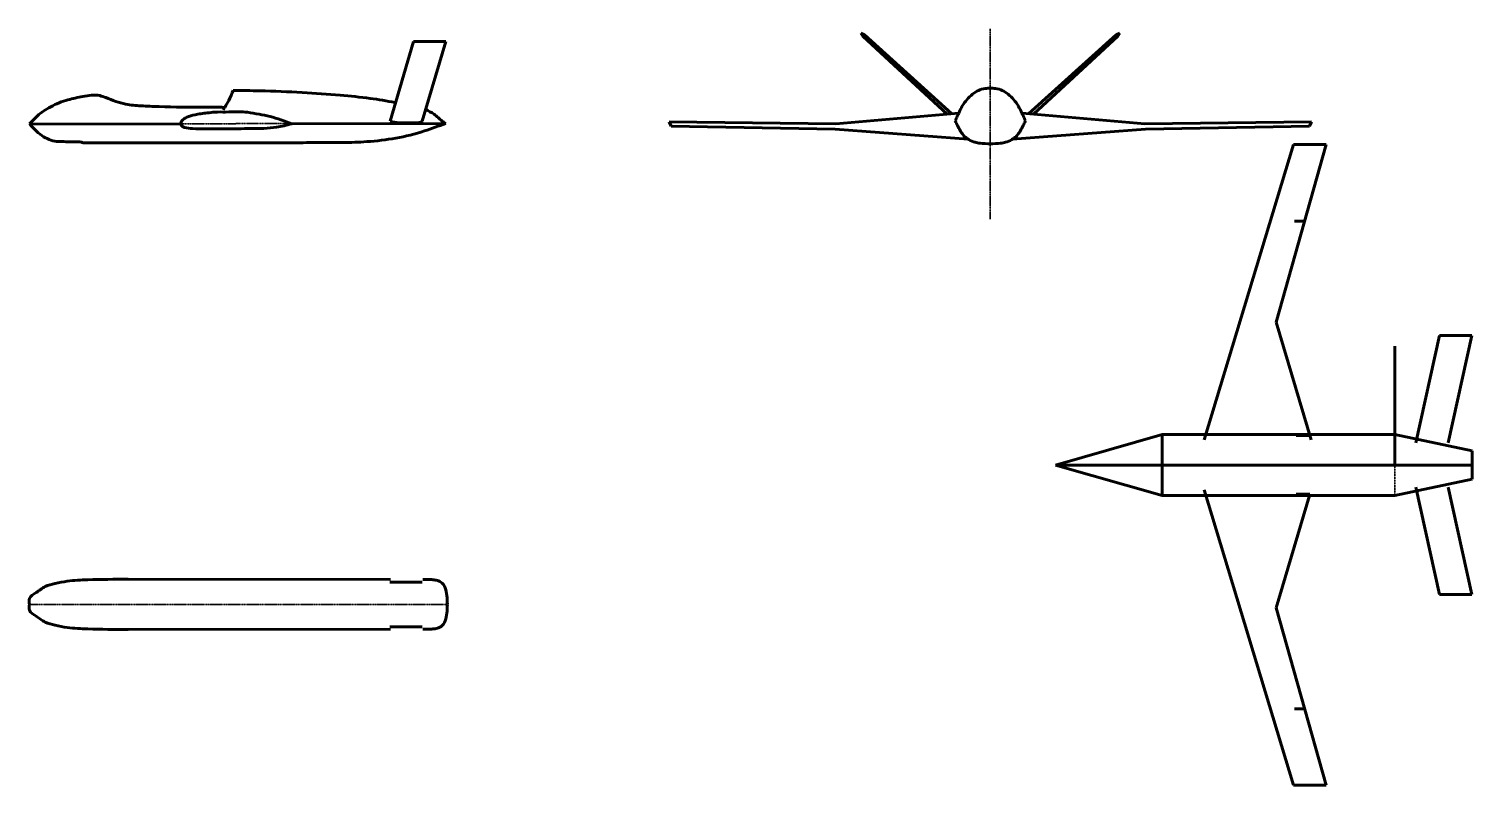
# Model space of a CAD drawing. Header units: millimetres. Extents: x -985956116104 to 1932156, y -552630487266 to 633586.
# Drawn here: x 67686 to 112747, y -29108 to -5494 of the extents above; entities that cross this region are included whole.
import ezdxf

# ---------------------------------------------------------------- set-up
doc = ezdxf.new("R2010")
doc.units = ezdxf.units.MM
doc.linetypes.add('CENTER', pattern=[2, 1.25, -0.25, 0.25, -0.25])
doc.linetypes.add('DASHED', pattern=[0.75, 0.5, -0.25])
for name, color, linetype, lineweight in [('_axes (Оси)', 6, 'CENTER', 30), ('_basic (Основной)', 4, 'Continuous', 60), ('_invisible (Невидимый)', 1, 'DASHED', 30), ('_ОСНОВНОЙ', 4, 'Continuous', 60)]:
    doc.layers.add(name, color=color, linetype=linetype, lineweight=lineweight)

msp = doc.modelspace()

# ---------------------------------------------------------------- linework, layer by layer
at = {"layer": '_axes (Оси)', "transparency": 33554687}
for p, q in [((97704.313, -11433.128), (97704.313, -5493.693)), ((67704.313, -8463.41), (80704.299, -8444.346)), ((67704.313, -23463.857), (80752.136, -23463.857)), ((67704.313, -23463.857), (80752.136, -23463.857))]:
    msp.add_line(p, q, dxfattribs=at)
at = {"layer": '_basic (Основной)', "transparency": 33554687}
for p, q in [((93665.184, -5625.085), (93771.709, -5676.003)), ((93665.184, -5625.085), (93720.206, -5720.659)), ((93720.206, -5720.659), (96353.236, -8161.575)), ((93771.709, -5676.003), (96507.445, -8148.439)), ((101636.917, -5676.003), (98901.181, -8148.439)), ((101688.42, -5720.659), (99055.39, -8161.575)), ((101743.443, -5625.085), (101636.917, -5676.003)), ((101743.443, -5625.085), (101688.42, -5720.659)), ((78962.98, -8376.26), (79696.95, -5890.17)), ((79696.95, -5890.17), (80705.479, -5890.17)), ((80705.479, -5890.17), (79964.214, -8380.942)), ((67704.313, -8463.41), (72429.711, -8470.199)), ((75892.128, -8459.149), (80704.299, -8444.346)), ((87678.683, -8396.07), (92882.203, -8457.259)), ((87742.781, -8530.751), (87678.683, -8396.07)), ((87742.781, -8530.751), (92856.186, -8628.27)), ((92882.203, -8457.259), (96712.92, -8130.935)), ((102526.423, -8457.259), (98695.706, -8130.935)), ((107729.943, -8396.07), (102526.423, -8457.259)), ((107665.845, -8530.751), (102552.44, -8628.27)), ((107665.845, -8530.751), (107729.943, -8396.07)), ((92856.186, -8628.27), (97014.171, -8942.244)), ((102552.44, -8628.27), (98394.455, -8942.244)), ((69379.562, -9051.04), (76249.957, -9047.467)), ((104379.994, -18326.927), (107164.828, -9108.382)), ((108189.165, -9108.382), (106624.69, -14649.811)), ((107164.828, -9108.382), (108189.165, -9108.382)), ((107197.338, -11494.553), (107515.493, -11494.553)), ((106624.69, -14649.811), (107720.447, -18324.057)), ((110988.831, -18416.034), (111729.65, -15073.405)), ((111729.65, -15073.405), (112738.179, -15073.405)), ((111996.915, -18416.034), (112738.179, -15073.405)), ((107256.445, -18193.639), (107681.553, -18193.639)), ((110988.831, -19809.034), (111729.65, -23151.664)), ((111996.915, -19809.034), (112738.179, -23151.664)), ((104379.994, -19889.836), (107164.828, -29108.382)), ((106624.69, -23566.953), (107669.8, -20062.534)), ((107256.445, -20023.124), (107681.553, -20023.124)), ((70783.68, -22679.532), (78973.207, -22690.31)), ((78956.131, -22767.357), (79964.214, -22767.357)), ((80268.772, -22692.015), (79980.88, -22692.204)), ((111729.65, -23151.664), (112738.179, -23151.664)), ((108189.165, -29108.382), (106624.69, -23566.953)), ((70783.68, -24248.182), (78973.207, -24237.404)), ((78956.131, -24160.357), (79964.214, -24160.357)), ((80268.772, -24235.699), (79980.88, -24235.51)), ((107197.338, -26722.21), (107515.493, -26722.21)), ((107164.828, -29108.382), (108189.165, -29108.382))]:
    msp.add_line(p, q, dxfattribs=at)
for points in [[(67704.313, -8463.41), (67953.38, -8208.472), (68367.414, -7925.036), (68903.712, -7710.245), (69369.709, -7605.86), (69898.477, -7577.495), (70089.294, -7641.732), (70712.633, -7846.486), (71182.647, -7896.67)], [(73754.893, -8022.643), (73799.029, -7944.829), (73925.862, -7730.273), (74061.37, -7415.122)], [(74061.37, -7415.122), (74899.716, -7428.729), (76222.482, -7480.571), (77406.657, -7564.826), (78343.616, -7665.269), (79115.965, -7791.701)], [(97704.313, -7343.056), (97540.145, -7357.736), (97331.24, -7419.717), (97150.079, -7535.525), (96972.183, -7708.42), (96839.577, -7890.085), (96764.501, -8023.834), (96673.105, -8219.565), (96607.822, -8367.994)], [(97704.313, -7343.056), (97868.481, -7357.736), (98077.386, -7419.717), (98258.547, -7535.525), (98436.443, -7708.42), (98569.05, -7890.085), (98644.125, -8023.834), (98735.521, -8219.565), (98800.804, -8367.994)], [(71182.647, -7896.67), (71749.089, -7922.281), (73202.742, -7938.387), (73799.029, -7944.829)], [(72429.711, -8470.199), (72439.478, -8409.984), (72506.22, -8324.606), (72614.342, -8252.568), (72873.301, -8173.86), (73054.839, -8143.178), (73255.065, -8119.165), (73489.959, -8094.282), (73825.271, -8090.013), (74239.605, -8085.744), (74511.753, -8099.305), (74873.08, -8159.221), (75215.799, -8229.864), (75892.128, -8459.149)], [(80704.299, -8444.346), (80588.076, -8372.818), (80335.91, -8158.386), (80073.953, -8012.203)], [(67704.313, -8463.41), (67875.39, -8639.578), (68093.474, -8824.94), (68317.673, -8947.156), (68552.063, -9008.264), (68664.163, -9014.375), (68894.476, -9016.412), (69226.699, -9018.449), (69324.531, -9028.634), (69379.562, -9051.04)], [(72429.711, -8470.199), (72460.077, -8526.122), (72547.381, -8572.791), (72795.081, -8607.286), (73207.236, -8617.431), (73769.636, -8617.431), (74634.967, -8607.261), (75415.002, -8564.662), (75892.128, -8459.149)], [(76249.957, -9047.467), (77119.562, -9041.365), (77861.933, -9034.77), (78242.374, -9014.901), (79143.117, -8906.086), (80034.516, -8681.76), (80704.299, -8444.346)], [(79964.214, -8380.942), (79916.857, -8411.18), (79831.351, -8425.641), (79655.077, -8426.956), (79418.292, -8426.956), (79249.911, -8424.326), (78962.98, -8376.26)], [(96607.822, -8367.994), (96681.503, -8515.187), (96762.796, -8668.419), (96857.544, -8804.594), (96952.215, -8897.151), (97029.392, -8951.656), (97225.937, -9031.872), (97385.436, -9065.81), (97704.313, -9079.179)], [(98800.804, -8367.994), (98727.123, -8515.187), (98645.83, -8668.419), (98551.082, -8804.594), (98456.411, -8897.151), (98379.234, -8951.656), (98182.689, -9031.872), (98023.19, -9065.81), (97704.313, -9079.179)], [(67704.313, -23463.857), (67704.313, -23281.58), (67914.418, -23091.957), (68198.678, -22910.581), (68503.537, -22811.648), (68886.67, -22741.571), (69525.225, -22696.226), (70783.68, -22679.532)], [(80268.772, -22692.015), (80404.588, -22710.153), (80549.172, -22767.332), (80682.358, -22949.531), (80735.433, -23186.867), (80752.136, -23463.857)], [(67704.313, -23463.857), (67704.313, -23646.135), (67914.418, -23835.757), (68198.678, -24017.134), (68503.537, -24116.066), (68886.67, -24186.144), (69525.225, -24231.488), (70783.68, -24248.182)], [(80268.772, -24235.699), (80404.588, -24217.561), (80549.172, -24160.382), (80682.358, -23978.184), (80735.433, -23740.847), (80752.136, -23463.857)]]:
    msp.add_spline(points, degree=3, dxfattribs=at)
at = {"layer": '_invisible (Невидимый)', "transparency": 33554687}
msp.add_line((110337.013, -18162.534), (110337.013, -20062.534), dxfattribs=at)
at = {"layer": '_ОСНОВНОЙ', "color": 1, "transparency": 33554687}
for p, q in [((110337.013, -19112.534), (110337.013, -15403.311)), ((103067.013, -18162.534), (103067.013, -20062.534)), ((99737.013, -19112.534), (103067.013, -19112.534)), ((103067.013, -19112.534), (110337.013, -19112.534)), ((110337.013, -19112.534), (112747.013, -19112.534))]:
    msp.add_line(p, q, dxfattribs=at)
at = {"layer": '_ОСНОВНОЙ', "transparency": 33554687}
for p, q in [((99737.013, -19112.534), (103067.013, -18162.534)), ((103067.013, -18162.534), (110337.013, -18162.534)), ((110337.013, -18162.534), (112747.013, -18667.534)), ((112747.013, -18667.534), (112747.013, -19557.534)), ((99737.013, -19112.534), (103067.013, -20062.534)), ((110337.013, -20062.534), (112747.013, -19557.534)), ((103067.013, -20062.534), (110337.013, -20062.534))]:
    msp.add_line(p, q, dxfattribs=at)

doc.saveas('drawing.dxf')
